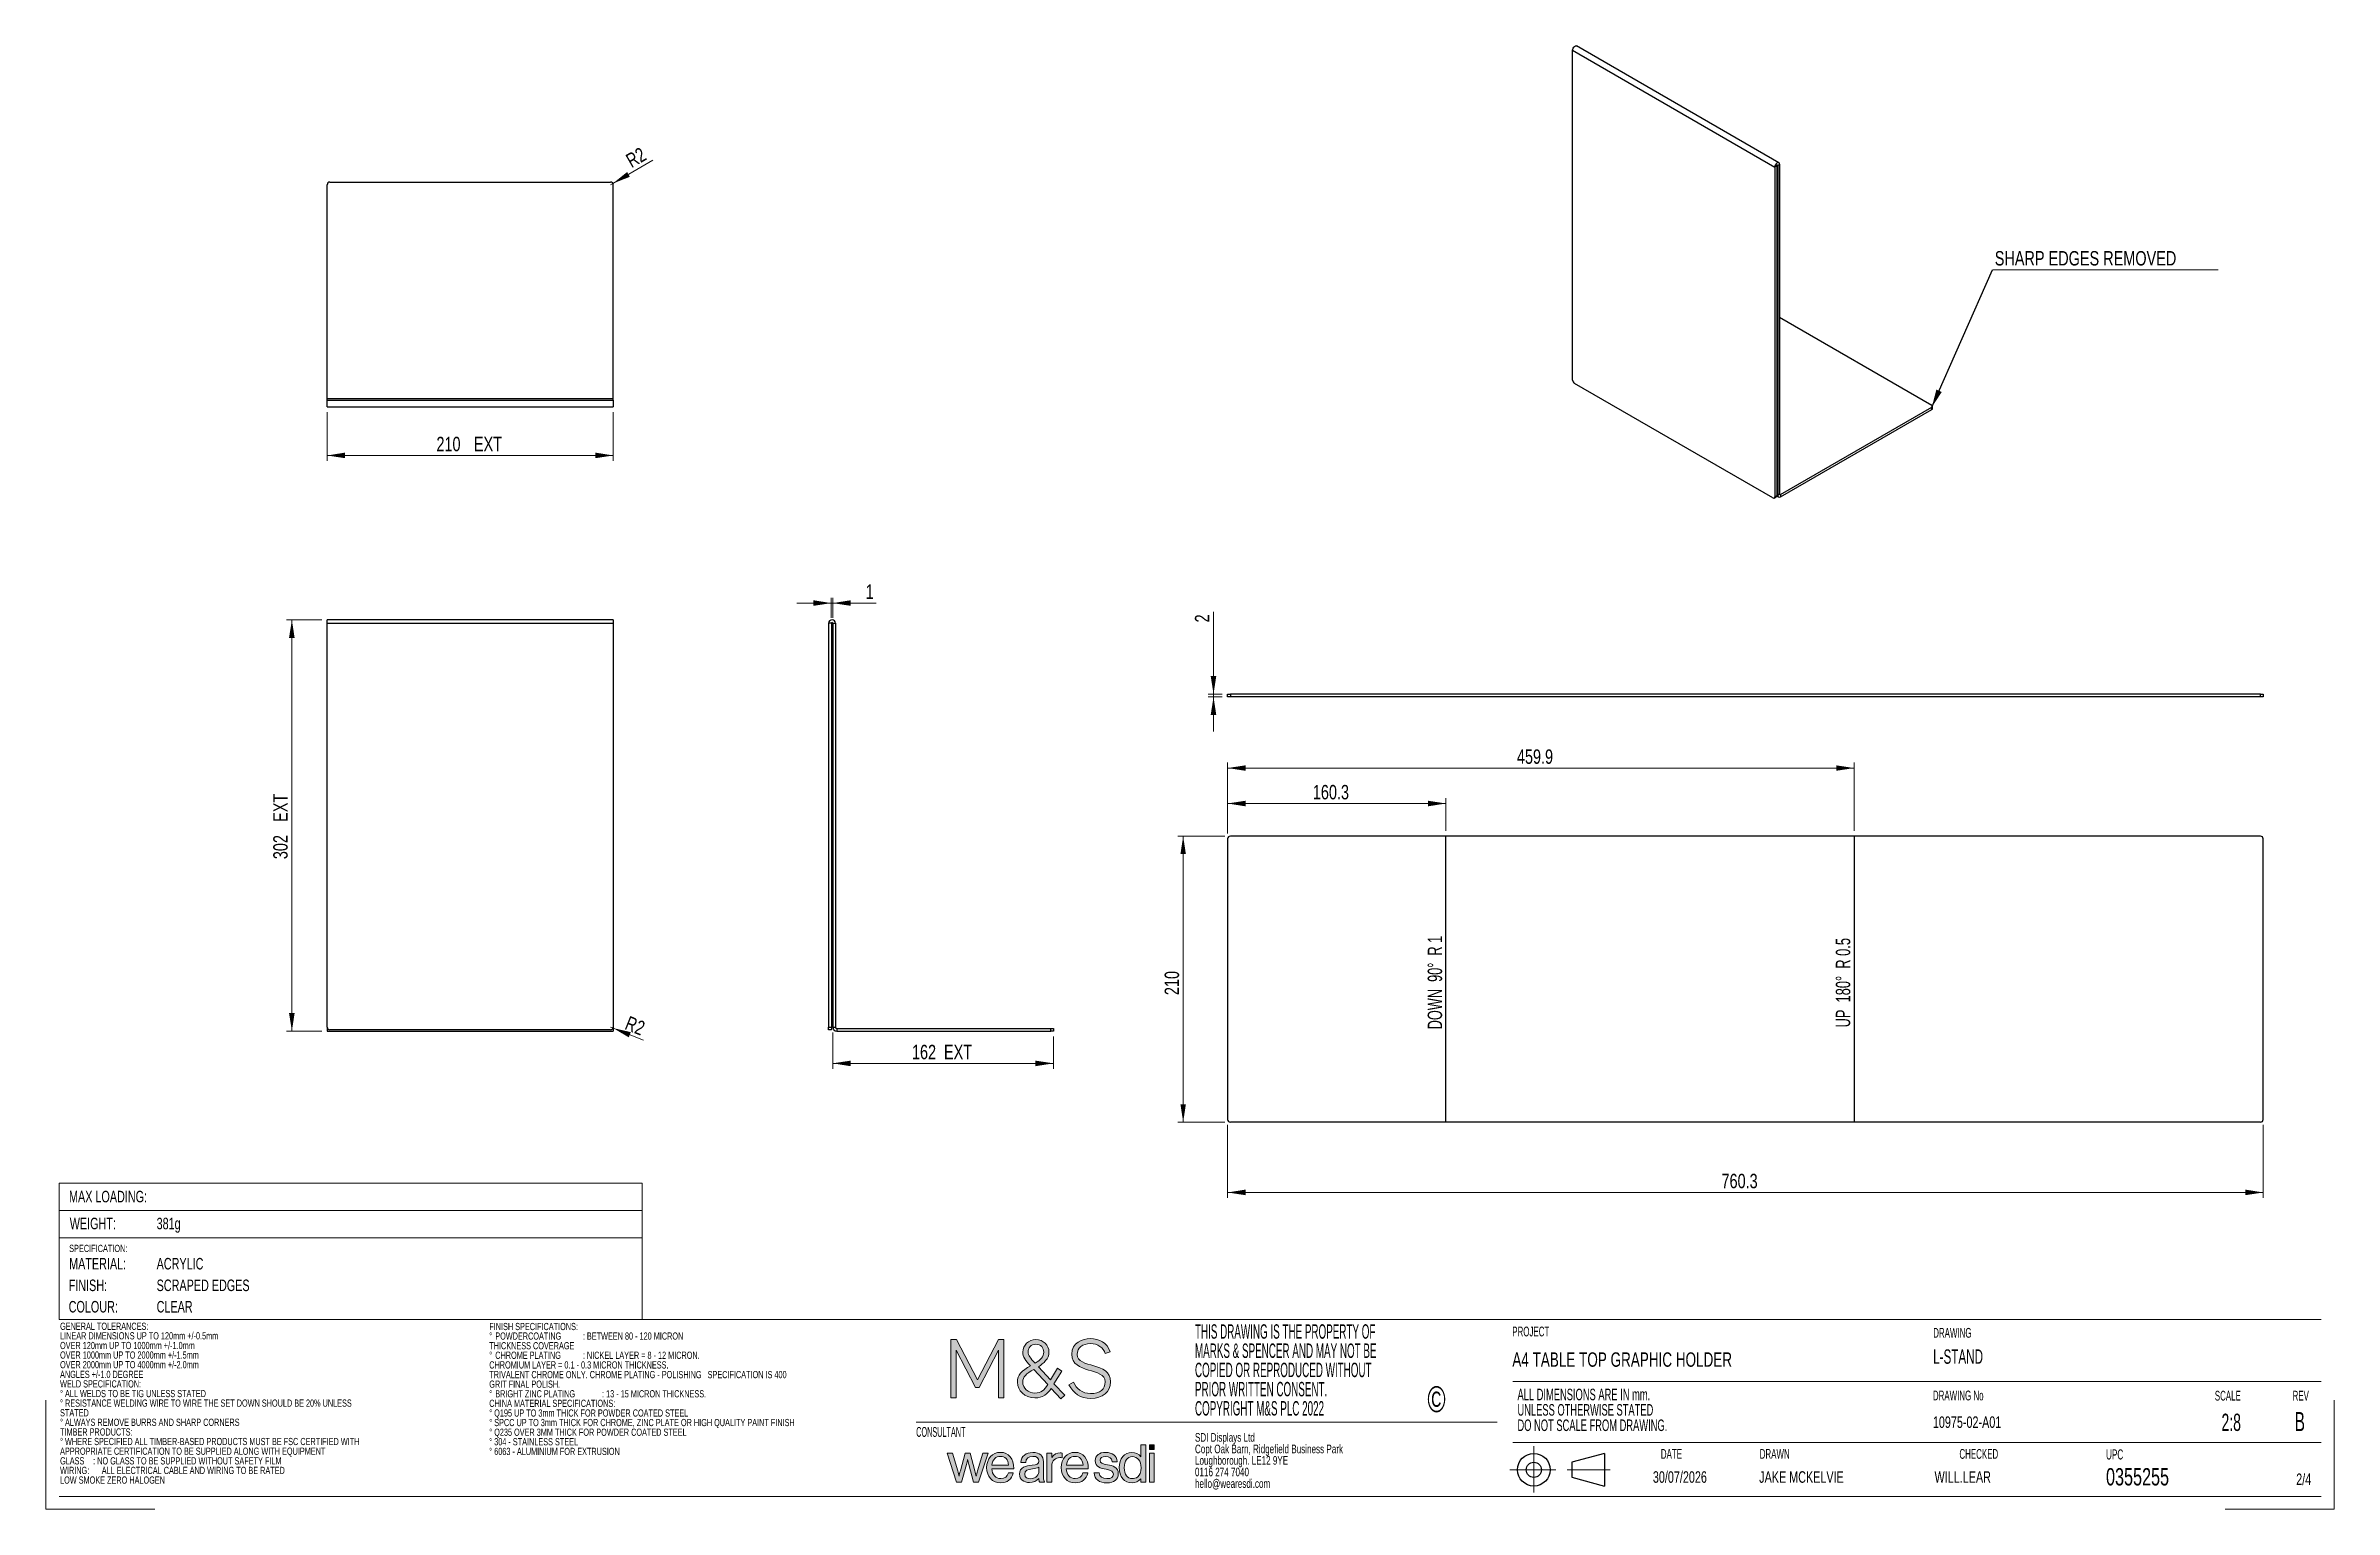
# Paper-space layout 'A01' of a CAD drawing. Header units: millimetres. Extents: x 0 to 1680, y 0 to 1075.
import ezdxf

# ---------------------------------------------------------------- set-up
doc = ezdxf.new("R2010")
doc.units = ezdxf.units.MM
doc.layers.add('SLD-0', color=7, linetype='Continuous')
doc.styles.add('SLDTEXTSTYLE0', font='TXT', dxfattribs={"width": 0.605})
doc.styles.add('SLDTEXTSTYLE1', font='TXT', dxfattribs={"width": 0.510549})
doc.styles.add('SLDTEXTSTYLE2', font='TXT', dxfattribs={"width": 0.710611})
doc.styles.add('SLDTEXTSTYLE3', font='TXT', dxfattribs={"width": 0.7})
doc.styles.add('SLDTEXTSTYLE4', font='TXT', dxfattribs={"width": 0.75})
doc.styles.add('SLDTEXTSTYLE6', font='TXT', dxfattribs={"width": 0.660714})
doc.styles.add('SLDTEXTSTYLE7', font='TXT', dxfattribs={"width": 0.666667})
doc.dimstyles.new('SLDDIMSTYLE5', dxfattribs={"dimtxt": 10.583333, "dimasz": 13.208, "dimexe": 0, "dimexo": 0.0625, "dimgap": 2.645833, "dimtad": 1, "dimdec": 1, "dimlfac": 1.142857, "dimrnd": 1e-09, "dimzin": 12, "dimdsep": 46, "dimtxsty": 'SLDTEXTSTYLE4', "dimsah": 1, "dimcen": 0.09, "dimadec": 0, "dimazin": 3, "dimtfac": 1, "dimtdec": 1, "dimtofl": 0, "dimtmove": 0, "dimatfit": 3, "dimfxl": 1, "dimfrac": 2, "dimtolj": 1, "dimtzin": 12, "dimarcsym": 0})
doc.dimstyles.new('SLDDIMSTYLE6', dxfattribs={"dimtxt": 10.583333, "dimasz": 13.208, "dimexe": 0, "dimexo": 0.0625, "dimgap": 2.645833, "dimtad": 1, "dimdec": 1, "dimlfac": 1.142857, "dimrnd": 1e-09, "dimzin": 12, "dimdsep": 46, "dimtxsty": 'SLDTEXTSTYLE4', "dimsah": 1, "dimcen": 0, "dimadec": 0, "dimazin": 3, "dimtfac": 1, "dimtdec": 1, "dimtofl": 0, "dimtmove": 0, "dimatfit": 3, "dimfxl": 1, "dimfrac": 2, "dimtolj": 1, "dimtzin": 12, "dimarcsym": 0})
doc.dimstyles.new('SLDDIMSTYLE7', dxfattribs={"dimtxt": 10.583333, "dimasz": 13.208, "dimexe": 0, "dimexo": 0.0625, "dimgap": 2.645833, "dimtad": 1, "dimdec": 1, "dimlfac": 1.142857, "dimrnd": 1e-09, "dimzin": 12, "dimdsep": 46, "dimtxsty": 'SLDTEXTSTYLE4', "dimsah": 1, "dimcen": 0.09, "dimadec": 0, "dimazin": 3, "dimtfac": 1, "dimtdec": 1, "dimtmove": 0, "dimatfit": 0, "dimfxl": 1, "dimfrac": 2, "dimtolj": 1, "dimtzin": 12, "dimarcsym": 0})
doc.dimstyles.new('SLDDIMSTYLE8', dxfattribs={"dimtxt": 0.18, "dimasz": 13.208, "dimexe": 0, "dimexo": 0.0625, "dimgap": 0, "dimtad": 0, "dimtih": 1, "dimtoh": 1, "dimdec": 0, "dimrnd": 1e-09, "dimzin": 0, "dimdsep": 46, "dimtxsty": 'Standard', "dimsah": 1, "dimcen": 0.09, "dimadec": 0, "dimazin": 0, "dimtfac": 13.208, "dimtdec": 0, "dimtofl": 0, "dimtmove": 0, "dimatfit": 3, "dimfxl": 1, "dimfrac": 2, "dimtolj": 1, "dimtzin": 0, "dimarcsym": 0})

psp = doc.layouts.new('A01')

# ---------------------------------------------------------------- texts
at = {"color": 7, "linetype": 'Continuous', "lineweight": 18, "ltscale": 16, "char_height": 10.58333, "attachment_point": 2, "rotation": 90}
for s, insert, style in [('DOWN  90°  R 1', (1014.194, 386.828), 'SLDTEXTSTYLE6'), ('UP  180°  R 0.5', (1313.82, 386.688), 'SLDTEXTSTYLE7')]:
    psp.add_mtext(s, dxfattribs=dict(at, insert=insert, style=style))
at = {"color": 7, "linetype": 'Continuous', "lineweight": 18, "ltscale": 16}
for s, insert, char_height, attachment_point, style in [('MAX LOADING:', (16.795, 233.917), 8.46667, 1, 'SLDTEXTSTYLE3'), ('WEIGHT:', (17.318, 214.14), 8.4667, 1, 'SLDTEXTSTYLE3'), ('381g', (81.102, 214.14), 8.4667, 1, 'SLDTEXTSTYLE3'), ('SPECIFICATION:', (16.884, 194.285), 5.29167, 1, 'SLDTEXTSTYLE3'), ('FINISH:', (16.541, 168.758), 8.4667, 1, 'SLDTEXTSTYLE3'), ('MATERIAL:', (16.884, 184.628), 8.4667, 1, 'SLDTEXTSTYLE3'), ('ACRYLIC', (81.102, 184.628), 8.4667, 1, 'SLDTEXTSTYLE3'), ('SCRAPED EDGES', (81.102, 168.758), 8.46667, 1, 'SLDTEXTSTYLE3'), ('COLOUR:', (16.541, 153.036), 8.4667, 1, 'SLDTEXTSTYLE3'), ('CLEAR', (81.102, 153.036), 8.4667, 1, 'SLDTEXTSTYLE3'), ('PROJECT', (1076.302, 134.224), 7.2, 1, 'SLDTEXTSTYLE0'), ('DRAWING', (1385.309, 133.248), 7.2, 1, 'SLDTEXTSTYLE0'), ('L-STAND', (1385.262, 117.484), 10.5833, 1, 'SLDTEXTSTYLE0'), ('A4 TABLE TOP GRAPHIC HOLDER', (1076.347, 115.312), 10.58333, 1, 'SLDTEXTSTYLE3'), ('©', (1020.695, 90.414), 19.05, 2, 'SLDTEXTSTYLE2'), ('DRAWING No', (1385.075, 87.238), 7.2, 1, 'SLDTEXTSTYLE0'), ('SCALE', (1592.045, 87.121), 7.2, 1, 'SLDTEXTSTYLE0'), ('REV', (1649.126, 87.121), 7.2, 1, 'SLDTEXTSTYLE0'), ('10975-02-A01', (1385.075, 68.296), 8.46667, 1, 'SLDTEXTSTYLE3'), ('2:8', (1596.952, 70.311), 12.7, 1, 'SLDTEXTSTYLE0'), ('B', (1650.685, 71.502), 14, 1, 'SLDTEXTSTYLE0'), ('CONSULTANT', (638.705, 60.485), 7.2, 1, 'SLDTEXTSTYLE1'), ('DATE', (1193.142, 44.353), 7.2, 2, 'SLDTEXTSTYLE0'), ('DRAWN', (1257.955, 44.353), 7.2, 1, 'SLDTEXTSTYLE0'), ('CHECKED', (1433.034, 44.353), 7.2, 3, 'SLDTEXTSTYLE0'), ('UPC', (1512.175, 44.064), 7.4083, 1, 'SLDTEXTSTYLE0'), ('30/07/2026', (1179.517, 28.008), 8.4667, 1, 'SLDTEXTSTYLE3'), ('JAKE MCKELVIE', (1257.584, 28.008), 8.46667, 1, 'SLDTEXTSTYLE3'), ('WILL.LEAR', (1386.3, 28.008), 8.4667, 1, 'SLDTEXTSTYLE3'), ('0355255', (1512.175, 30.3), 12.7, 1, 'SLDTEXTSTYLE3'), ('2/4', (1657.3, 26.379), 8.4667, 2, 'SLDTEXTSTYLE3')]:
    psp.add_mtext(s, dxfattribs=dict(at, insert=insert, char_height=char_height, attachment_point=attachment_point, style=style))

# ---------------------------------------------------------------- blocks, each defined once
blk = doc.blocks.new('SW_NOTE_0_11')
at = {"color": 0, "linetype": 'Continuous', "lineweight": 18, "ltscale": 16, "char_height": 6.35, "attachment_point": 1, "style": 'SLDTEXTSTYLE3'}
for s, insert in [('SDI Displays Ltd', (0, 8.2)), ('Copt Oak Barn, Ridgefield Business Park', (0, -0.3)), ('Loughborough. LE12 9YE', (0, -8.7)), ('0116 274 7040', (0, -17.2)), ('hello@wearesdi.com', (0, -25.7))]:
    blk.add_mtext(s, dxfattribs=dict(at, insert=insert))
blk = doc.blocks.new('SW_NOTE_0_12')
at = {"color": 0, "linetype": 'Continuous', "lineweight": 18, "ltscale": 16, "attachment_point": 1, "style": 'SLDTEXTSTYLE0'}
for s, insert, char_height in [('FINISH SPECIFICATIONS:', (0, 6.8), 5.292), ('THICKNESS COVERAGE', (0, -7.3), 5.292), ('%%d', (0, -0.2), 5.29), ('%%d', (0, -14.3), 5.29), ('CHROME PLATING', (4.4, -14.3), 5.292), ('POWDERCOATING', (4.4, -0.2), 5.292), (': BETWEEN 80 - 120 MICRON', (68.7, -0.2), 5.292), (': NICKEL LAYER = 8 - 12 MICRON.', (68.7, -14.3), 5.292), ('TRIVALENT CHROME ONLY. CHROME PLATING - POLISHING   SPECIFICATION IS 400', (0, -28.5), 5.292), ('CHROMIUM LAYER = 0.1 - 0.3 MICRON THICKNESS.', (0, -21.4), 5.292), ('GRIT FINAL POLISH.', (0, -35.5), 5.292), ('CHINA MATERIAL SPECIFICATIONS:', (0, -49.6), 5.292), ('%%d', (0, -42.6), 5.29), ('BRIGHT ZINC PLATING', (4.4, -42.6), 5.292), (': 13 - 15 MICRON THICKNESS.', (82.8, -42.6), 5.292), ('%%d Q195 UP TO 3mm THICK FOR POWDER COATED STEEL', (0, -56.7), 5.292), ('%%d SPCC UP TO 3mm THICK FOR CHROME, ZINC PLATE OR HIGH QUALITY PAINT FINISH', (0, -63.7), 5.292), ('%%d Q235 OVER 3MM THICK FOR POWDER COATED STEEL', (0, -70.8), 5.292), ('%%d 304 - STAINLESS STEEL', (0, -77.8), 5.292), ('%%d 6063 - ALUMINIUM FOR EXTRUSION', (0, -84.9), 5.292)]:
    blk.add_mtext(s, dxfattribs=dict(at, insert=insert, char_height=char_height))
blk = doc.blocks.new('SW_NOTE_0_13')
at = {"color": 0, "linetype": 'Continuous', "lineweight": 18, "ltscale": 16, "char_height": 10.583, "attachment_point": 1, "style": 'SLDTEXTSTYLE1'}
for s, insert in [('THIS DRAWING IS THE PROPERTY OF', (0, 13.6)), ('COPIED OR REPRODUCED WITHOUT', (0, -14.6)), ('MARKS & SPENCER AND MAY NOT BE', (0, -0.5)), ('PRIOR WRITTEN CONSENT.', (0, -28.7)), ('COPYRIGHT M&S PLC 2022', (0, -42.8))]:
    blk.add_mtext(s, dxfattribs=dict(at, insert=insert))
blk = doc.blocks.new('SW_NOTE_0_14')
at = {"color": 0, "linetype": 'Continuous', "lineweight": 18, "ltscale": 16, "char_height": 8.467, "attachment_point": 1, "style": 'SLDTEXTSTYLE0'}
for s, insert in [('ALL DIMENSIONS ARE IN mm.', (0, 10.9)), ('UNLESS OTHERWISE STATED', (0, -0.4)), ('DO NOT SCALE FROM DRAWING.', (0, -11.7))]:
    blk.add_mtext(s, dxfattribs=dict(at, insert=insert))
blk = doc.blocks.new('SW_NOTE_0_15')
at = {"color": 0, "linetype": 'Continuous', "lineweight": 18, "ltscale": 16, "attachment_point": 1, "style": 'SLDTEXTSTYLE0'}
for s, insert, char_height in [('GENERAL TOLERANCES:', (0, 6.8), 5.292), ('LINEAR DIMENSIONS UP TO 120mm +/-0.5mm', (0, -0.2), 5.292), ('OVER 120mm UP TO 1000mm +/-1.0mm', (0, -7.3), 5.292), ('OVER 1000mm UP TO 2000mm +/-1.5mm', (0, -14.3), 5.292), ('ANGLES +/-1.0 DEGREE', (0, -28.5), 5.292), ('OVER 2000mm UP TO 4000mm +/-2.0mm', (0, -21.4), 5.292), ('WELD SPECIFICATION:', (0, -35.5), 5.292), ('%%d ALL WELDS TO BE TIG UNLESS STATED', (0, -42.6), 5.292), ('%%d RESISTANCE WELDING WIRE TO WIRE THE SET DOWN SHOULD BE 20% UNLESS', (0, -49.6), 5.292), ('STATED', (0, -56.7), 5.29), ('%%d ALWAYS REMOVE BURRS AND SHARP CORNERS', (0, -63.7), 5.292), ('TIMBER PRODUCTS:', (0, -70.8), 5.292), ('%%d WHERE SPECIFIED ALL TIMBER-BASED PRODUCTS MUST BE FSC CERTIFIED WITH', (0, -77.8), 5.292), ('APPROPRIATE CERTIFICATION TO BE SUPPLIED ALONG WITH EQUIPMENT', (0, -84.9), 5.292), ('WIRING:', (0, -99), 5.29), ('GLASS', (0, -92), 5.29), (': NO GLASS TO BE SUPPLIED WITHOUT SAFETY FILM', (24.3, -92), 5.292), ('ALL ELECTRICAL CABLE AND WIRING TO BE RATED', (30.6, -99), 5.292), ('LOW SMOKE ZERO HALOGEN', (0, -106.1), 5.292)]:
    blk.add_mtext(s, dxfattribs=dict(at, insert=insert, char_height=char_height))
blk = doc.blocks.new('_D_9')
at = {"color": 7, "linetype": 'Continuous', "lineweight": 18, "ltscale": 16}
for p, q in [((202.3, 653.1), (176.4, 653.1)), ((180.4, 653.1), (180.4, 351.1)), ((202.3, 351.1), (176.4, 351.1))]:
    blk.add_line(p, q, dxfattribs=at)
for points in [[(180.4, 653.1), (178.3, 639.9), (182.4, 639.9)], [(180.4, 351.1), (182.4, 364.4), (178.3, 364.4)]]:
    blk.add_solid(points, dxfattribs=at)
at = {"color": 7, "linetype": 'Continuous', "lineweight": 18, "ltscale": 16, "char_height": 10.58, "attachment_point": 1, "rotation": 90, "style": 'SLDTEXTSTYLE4'}
for s, insert in [('EXT', (166.7, 504.8)), ('302', (166.7, 477.4))]:
    blk.add_mtext(s, dxfattribs=dict(at, insert=insert))
blk = doc.blocks.new('_D_10')
at = {"color": 8, "linetype": 'Continuous', "lineweight": 18, "ltscale": 16}
for q in [(414.3, 354.1), (438.4, 344.5)]:
    blk.add_line((416.2, 353.4), q, dxfattribs=at)
blk.add_solid([(416.2, 353.4), (427.7, 346.6), (429.2, 350.4)], dxfattribs=at)
at = {"color": 8, "linetype": 'Continuous', "lineweight": 18, "ltscale": 16, "insert": (428, 362.6), "char_height": 10.58, "attachment_point": 1, "rotation": 338.1397, "style": 'SLDTEXTSTYLE4'}
blk.add_mtext('R2', dxfattribs=at)
blk = doc.blocks.new('_D_11')
at = {"color": 7, "linetype": 'Continuous', "lineweight": 18, "ltscale": 16}
for p, q in [((577.4, 350.1), (577.4, 323.5)), ((739.4, 347.1), (739.4, 323.5)), ((577.4, 327.5), (739.4, 327.5))]:
    blk.add_line(p, q, dxfattribs=at)
for points in [[(577.4, 327.5), (590.7, 325.4), (590.7, 329.5)], [(739.4, 327.5), (726.2, 329.5), (726.2, 325.4)]]:
    blk.add_solid(points, dxfattribs=at)
at = {"color": 7, "linetype": 'Continuous', "lineweight": 18, "ltscale": 16, "char_height": 10.58, "attachment_point": 1, "style": 'SLDTEXTSTYLE4'}
for s, insert in [('162', (635.6, 341.1)), ('EXT', (659.1, 341.1))]:
    blk.add_mtext(s, dxfattribs=dict(at, insert=insert))
blk = doc.blocks.new('_D_12')
at = {"color": 8, "linetype": 'Continuous', "lineweight": 18, "ltscale": 16}
for p, q in [((576.4, 665.4), (551, 665.4)), ((576.4, 654.6), (576.4, 669.4)), ((576.4, 665.4), (577.4, 665.4)), ((577.4, 654.6), (577.4, 669.4)), ((577.4, 665.4), (609.4, 665.4))]:
    blk.add_line(p, q, dxfattribs=at)
for points in [[(576.4, 665.4), (563.2, 667.5), (563.2, 663.4)], [(577.4, 665.4), (590.7, 663.4), (590.7, 667.5)]]:
    blk.add_solid(points, dxfattribs=at)
at = {"color": 8, "linetype": 'Continuous', "lineweight": 18, "ltscale": 16, "insert": (601.6, 679.1), "char_height": 10.6, "attachment_point": 1, "style": 'SLDTEXTSTYLE4'}
blk.add_mtext('1', dxfattribs=at)
blk = doc.blocks.new('SW_NOTE_0_16')
at = {"color": 0, "linetype": 'Continuous', "lineweight": 18, "ltscale": 16}
blk.add_line((165.8, 0), (0, 0), dxfattribs=at)
at = {"color": 0, "linetype": 'Continuous', "lineweight": 18, "ltscale": 16, "insert": (1.7, 13.8), "char_height": 10.583, "attachment_point": 1, "style": 'SLDTEXTSTYLE4'}
blk.add_mtext('SHARP EDGES REMOVED', dxfattribs=at)
blk = doc.blocks.new('_D_13')
at = {"color": 8, "linetype": 'Continuous', "lineweight": 18, "ltscale": 16}
for p, q in [((865.3, 494.3), (830.7, 494.3)), ((834.7, 494.3), (834.7, 284.3)), ((865.3, 284.3), (830.7, 284.3))]:
    blk.add_line(p, q, dxfattribs=at)
for points in [[(834.7, 494.3), (832.7, 481.1), (836.7, 481.1)], [(834.7, 284.3), (836.7, 297.5), (832.7, 297.5)]]:
    blk.add_solid(points, dxfattribs=at)
at = {"color": 8, "linetype": 'Continuous', "lineweight": 18, "ltscale": 16, "insert": (821.1, 377.6), "char_height": 10.58, "attachment_point": 1, "rotation": 90, "style": 'SLDTEXTSTYLE4'}
blk.add_mtext('210', dxfattribs=at)
blk = doc.blocks.new('_D_14')
at = {"color": 8, "linetype": 'Continuous', "lineweight": 18, "ltscale": 16}
for p, q in [((867.3, 496.3), (867.3, 522.3)), ((1027.6, 498.3), (1027.6, 522.3)), ((867.3, 518.3), (1027.6, 518.3))]:
    blk.add_line(p, q, dxfattribs=at)
for points in [[(867.3, 518.3), (880.5, 516.2), (880.5, 520.3)], [(1027.6, 518.3), (1014.4, 520.3), (1014.4, 516.2)]]:
    blk.add_solid(points, dxfattribs=at)
at = {"color": 8, "linetype": 'Continuous', "lineweight": 18, "ltscale": 16, "insert": (929.9, 531.9), "char_height": 10.58, "attachment_point": 1, "style": 'SLDTEXTSTYLE4'}
blk.add_mtext('160.3', dxfattribs=at)
blk = doc.blocks.new('_D_15')
at = {"color": 8, "linetype": 'Continuous', "lineweight": 18, "ltscale": 16}
for p, q in [((867.3, 496.3), (867.3, 548.3)), ((1327.3, 544.3), (867.3, 544.3)), ((1327.3, 498.3), (1327.3, 548.3))]:
    blk.add_line(p, q, dxfattribs=at)
for points in [[(867.3, 544.3), (880.5, 542.3), (880.5, 546.3)], [(1327.3, 544.3), (1314.1, 546.3), (1314.1, 542.3)]]:
    blk.add_solid(points, dxfattribs=at)
at = {"color": 8, "linetype": 'Continuous', "lineweight": 18, "ltscale": 16, "insert": (1079.7, 558), "char_height": 10.58, "attachment_point": 1, "style": 'SLDTEXTSTYLE4'}
blk.add_mtext('459.9', dxfattribs=at)
blk = doc.blocks.new('_D_16')
at = {"color": 8, "linetype": 'Continuous', "lineweight": 18, "ltscale": 16}
for p, q in [((867.3, 282.3), (867.3, 228.7)), ((1627.6, 282.3), (1627.6, 228.7)), ((867.3, 232.7), (1627.6, 232.7))]:
    blk.add_line(p, q, dxfattribs=at)
for points in [[(867.3, 232.7), (880.5, 230.7), (880.5, 234.8)], [(1627.6, 232.7), (1614.4, 234.8), (1614.4, 230.7)]]:
    blk.add_solid(points, dxfattribs=at)
at = {"color": 8, "linetype": 'Continuous', "lineweight": 18, "ltscale": 16, "insert": (1229.9, 246.4), "char_height": 10.58, "attachment_point": 1, "style": 'SLDTEXTSTYLE4'}
blk.add_mtext('760.3', dxfattribs=at)
blk = doc.blocks.new('_D_17')
at = {"color": 8, "linetype": 'Continuous', "lineweight": 18, "ltscale": 16}
for p, q in [((206.3, 805.5), (206.3, 769.8)), ((416.3, 805.5), (416.3, 769.8)), ((206.3, 773.8), (416.3, 773.8))]:
    blk.add_line(p, q, dxfattribs=at)
for points in [[(206.3, 773.8), (219.5, 771.8), (219.5, 775.9)], [(416.3, 773.8), (403.1, 775.9), (403.1, 771.8)]]:
    blk.add_solid(points, dxfattribs=at)
at = {"color": 8, "linetype": 'Continuous', "lineweight": 18, "ltscale": 16, "char_height": 10.58, "attachment_point": 1, "style": 'SLDTEXTSTYLE4'}
for s, insert in [('210', (286.5, 787.5)), ('EXT', (314, 787.5))]:
    blk.add_mtext(s, dxfattribs=dict(at, insert=insert))
blk = doc.blocks.new('_D_18')
at = {"color": 8, "linetype": 'Continuous', "lineweight": 18, "ltscale": 16}
for q in [(445.4, 990.5), (414.3, 972.5)]:
    blk.add_line((416, 973.5), q, dxfattribs=at)
blk.add_solid([(416, 973.5), (428.5, 978.4), (426.5, 981.9)], dxfattribs=at)
at = {"color": 8, "linetype": 'Continuous', "lineweight": 18, "ltscale": 16, "insert": (424.5, 993.8), "char_height": 10.58, "attachment_point": 1, "rotation": 30, "style": 'SLDTEXTSTYLE4'}
blk.add_mtext('R2', dxfattribs=at)
blk = doc.blocks.new('_D_19')
at = {"color": 8, "linetype": 'Continuous', "lineweight": 18, "ltscale": 16}
for p, q in [((857, 598.6), (857, 659)), ((863.3, 598.6), (853, 598.6)), ((863.3, 596.6), (853, 596.6)), ((857, 596.6), (857, 598.6)), ((857, 596.6), (857, 571.2))]:
    blk.add_line(p, q, dxfattribs=at)
for points in [[(857, 598.6), (859, 611.8), (854.9, 611.8)], [(857, 596.6), (854.9, 583.3), (859, 583.3)]]:
    blk.add_solid(points, dxfattribs=at)
at = {"color": 8, "linetype": 'Continuous', "lineweight": 18, "ltscale": 16, "insert": (843.3, 651.2), "char_height": 10.6, "attachment_point": 1, "rotation": 90, "style": 'SLDTEXTSTYLE4'}
blk.add_mtext('2', dxfattribs=at)

# ---------------------------------------------------------------- dimensions: what is measured, and where the dimension line sits
at = {"color": 8, "linetype": 'Continuous', "lineweight": 18, "ltscale": 4}
for center, mpoint, picture, middle in [((414.299, 972.523), (416.031, 973.523), '_D_18', (439.291, 986.952)), ((414.299, 354.147), (416.156, 353.402), '_D_10', (432.24, 346.949))]:
    dim = psp.add_radius_dim(center=center, mpoint=mpoint, dimstyle='SLDDIMSTYLE6', dxfattribs=at)
    dim.commit()
    dim.dimension.update_dxf_attribs({"geometry": picture, "text_midpoint": middle, "dimtype": 164})
dim = psp.add_linear_dim(base=(416.299, 773.823), p1=(206.299, 809.523), p2=(416.299, 809.523), text='<> EXT', dimstyle='SLDDIMSTYLE5', dxfattribs=at)
dim.commit()
dim.dimension.update_dxf_attribs({"geometry": '_D_17', "text_midpoint": (311.299, 773.823), "dimtype": 160})
for base, p1, p2, dimstyle, picture, middle in [((577.447, 665.421), (576.447, 650.647), (577.447, 650.647), 'SLDDIMSTYLE7', '_D_12', (605.49, 665.421)), ((867.329, 544.311), (1327.259, 494.316), (867.329, 492.316), 'SLDDIMSTYLE5', '_D_15', (1097.294, 544.311)), ((1027.633, 518.252), (867.329, 492.316), (1027.633, 494.316), 'SLDDIMSTYLE5', '_D_14', (947.481, 518.252)), ((1627.581, 232.734), (867.329, 286.316), (1627.581, 286.316), 'SLDDIMSTYLE5', '_D_16', (1247.455, 232.734))]:
    dim = psp.add_linear_dim(base=base, p1=p1, p2=p2, dimstyle=dimstyle, dxfattribs=at)
    dim.commit()
    dim.dimension.update_dxf_attribs({"geometry": picture, "text_midpoint": middle, "dimtype": 160})
for base, p1, p2, dimstyle, picture, middle in [((856.96, 598.555), (867.329, 596.555), (867.329, 598.555), 'SLDDIMSTYLE7', '_D_19', (856.96, 655.085)), ((834.702, 284.316), (869.329, 494.316), (869.329, 284.316), 'SLDDIMSTYLE5', '_D_13', (834.702, 389.316))]:
    dim = psp.add_linear_dim(base=base, p1=p1, p2=p2, angle=90, dimstyle=dimstyle, dxfattribs=at)
    dim.commit()
    dim.dimension.update_dxf_attribs({"geometry": picture, "text_midpoint": middle, "dimtype": 160})
at = {"color": 7, "linetype": 'Continuous', "lineweight": 18, "ltscale": 4}
dim = psp.add_linear_dim(base=(180.364, 351.147), p1=(206.299, 653.147), p2=(206.299, 351.147), angle=90, text='<> EXT', dimstyle='SLDDIMSTYLE5', dxfattribs=at)
dim.commit()
dim.dimension.update_dxf_attribs({"geometry": '_D_9', "text_midpoint": (180.364, 502.147), "dimtype": 160})
dim = psp.add_linear_dim(base=(739.447, 327.481), p1=(577.447, 354.147), p2=(739.447, 351.147), text='<>EXT', dimstyle='SLDDIMSTYLE5', dxfattribs=at)
dim.commit()
dim.dimension.update_dxf_attribs({"geometry": '_D_11', "text_midpoint": (658.447, 327.481), "dimtype": 160})

# ---------------------------------------------------------------- hatches: boundary and pattern name
at = {"ltscale": 4}
for points in [[(668.136, 81.872), (664.2, 81.872), (664.2, 124.81), (668.321, 124.81), (683.701, 95.159), (699.08, 124.81), (703.139, 124.81), (703.139, 81.872), (699.203, 81.872), (699.203, 116.936), (685.054, 89.499), (682.285, 89.499), (668.136, 116.875)], [(813.525, 43.967), (813.525, 47.494), (809.899, 47.494), (809.899, 43.967)], [(813.525, 41.377), (809.899, 41.377), (809.899, 20.111), (813.525, 20.111)]]:
    psp.add_hatch(color=256, dxfattribs=at).paths.add_polyline_path(points, flags=0)
h = psp.add_hatch(color=256, dxfattribs=at)
edge = h.paths.add_edge_path(flags=0)
edge.add_spline(control_points=[(712.982, 93.375), (712.982, 98.665), (716.243, 101.927), (722.518, 105.495)], knot_values=[0.2, 0.2, 0.2, 0.2, 0.26666667, 0.26666667, 0.26666667, 0.26666667], weights=[1, 1, 1, 1], degree=3, periodic=0)
edge.add_spline(control_points=[(722.518, 105.495), (718.95, 109.061), (716.982, 112.016), (716.982, 115.521)], knot_values=[0.26666667, 0.26666667, 0.26666667, 0.26666667, 0.33333333, 0.33333333, 0.33333333, 0.33333333], weights=[1, 1, 1, 1], degree=3, periodic=0)
edge.add_spline(control_points=[(716.982, 115.521), (716.982, 120.628), (721.288, 124.688), (726.516, 124.688)], knot_values=[0.33333333, 0.33333333, 0.33333333, 0.33333333, 0.4, 0.4, 0.4, 0.4], weights=[1, 1, 1, 1], degree=3, periodic=0)
edge.add_spline(control_points=[(726.516, 124.688), (732.053, 124.688), (736.174, 120.628), (736.174, 115.521)], knot_values=[0.4, 0.4, 0.4, 0.4, 0.46666667, 0.46666667, 0.46666667, 0.46666667], weights=[1, 1, 1, 1], degree=3, periodic=0)
edge.add_spline(control_points=[(736.174, 115.521), (736.174, 110.6), (732.299, 107.279), (728.423, 104.756)], knot_values=[0.46666667, 0.46666667, 0.46666667, 0.46666667, 0.53333333, 0.53333333, 0.53333333, 0.53333333], weights=[1, 1, 1, 1], degree=3, periodic=0)
edge.add_line((728.423, 104.756), (737.282, 95.098))
edge.add_line((737.282, 95.098), (742.512, 103.587))
edge.add_line((742.512, 103.587), (745.648, 101.619))
edge.add_line((745.648, 101.619), (739.866, 92.206))
edge.add_line((739.866, 92.206), (747.802, 83.779))
edge.add_line((747.802, 83.779), (744.91, 81.257))
edge.add_line((744.91, 81.257), (737.774, 88.884))
edge.add_spline(control_points=[(737.774, 88.884), (735.19, 84.824), (731.684, 81.872), (725.902, 81.872)], knot_values=[0.06666667, 0.06666667, 0.06666667, 0.06666667, 0.13333333, 0.13333333, 0.13333333, 0.13333333], weights=[1, 1, 1, 1], degree=3, periodic=0)
edge.add_spline(control_points=[(725.902, 81.872), (718.458, 81.872), (712.982, 87.038), (712.982, 93.375)], knot_values=[0.13333333, 0.13333333, 0.13333333, 0.13333333, 0.2, 0.2, 0.2, 0.2], weights=[1, 1, 1, 1], degree=3, periodic=0)
edge = h.paths.add_edge_path(flags=0)
edge.add_line((735.313, 91.592), (724.978, 102.787))
edge.add_spline(control_points=[(724.978, 102.787), (719.381, 99.711), (716.92, 97.25), (716.92, 93.437)], knot_values=[0, 0, 0, 0, 0.2, 0.2, 0.2, 0.2], weights=[1, 1, 1, 1], degree=3, periodic=0)
edge.add_spline(control_points=[(716.92, 93.437), (716.92, 89.069), (720.857, 85.439), (725.902, 85.439)], knot_values=[0.2, 0.2, 0.2, 0.2, 0.4, 0.4, 0.4, 0.4], weights=[1, 1, 1, 1], degree=3, periodic=0)
edge.add_spline(control_points=[(725.902, 85.439), (730.455, 85.439), (732.792, 87.531), (735.313, 91.592)], knot_values=[0.4, 0.4, 0.4, 0.4, 0.6, 0.6, 0.6, 0.6], weights=[1, 1, 1, 1], degree=3, periodic=0)
edge = h.paths.add_edge_path(flags=0)
edge.add_spline(control_points=[(720.857, 115.521), (720.857, 113.123), (722.456, 111.093), (725.963, 107.34)], knot_values=[0, 0, 0, 0, 0.2, 0.2, 0.2, 0.2], weights=[1, 1, 1, 1], degree=3, periodic=0)
edge.add_spline(control_points=[(725.963, 107.34), (730.084, 109.739), (732.361, 112.262), (732.361, 115.521)], knot_values=[0.2, 0.2, 0.2, 0.2, 0.4, 0.4, 0.4, 0.4], weights=[1, 1, 1, 1], degree=3, periodic=0)
edge.add_spline(control_points=[(732.361, 115.521), (732.361, 118.72), (730.208, 121.243), (726.516, 121.243)], knot_values=[0.4, 0.4, 0.4, 0.4, 0.6, 0.6, 0.6, 0.6], weights=[1, 1, 1, 1], degree=3, periodic=0)
edge.add_spline(control_points=[(726.516, 121.243), (723.072, 121.243), (720.857, 118.536), (720.857, 115.521)], knot_values=[0.6, 0.6, 0.6, 0.6, 1, 1, 1, 1], weights=[1, 1, 1, 1], degree=3, periodic=0)
h = psp.add_hatch(color=256, dxfattribs=at)
edge = h.paths.add_edge_path(flags=0)
edge.add_spline(control_points=[(777.454, 93.745), (777.454, 104.511), (752.97, 99.219), (752.97, 113.861)], knot_values=[0.69230769, 0.69230769, 0.69230769, 0.69230769, 0.76923077, 0.76923077, 0.76923077, 0.76923077], weights=[1, 1, 1, 1], degree=3, periodic=0)
edge.add_spline(control_points=[(752.97, 113.861), (752.97, 122.536), (760.782, 125.364), (766.564, 125.364)], knot_values=[0.76923077, 0.76923077, 0.76923077, 0.76923077, 0.84615385, 0.84615385, 0.84615385, 0.84615385], weights=[1, 1, 1, 1], degree=3, periodic=0)
edge.add_spline(control_points=[(766.564, 125.364), (773.086, 125.364), (778.992, 122.412), (781.083, 115.645)], knot_values=[0.84615385, 0.84615385, 0.84615385, 0.84615385, 1, 1, 1, 1], weights=[1, 1, 1, 1], degree=3, periodic=0)
edge.add_line((781.083, 115.645), (777.515, 114.353))
edge.add_spline(control_points=[(777.515, 114.353), (776.1, 118.844), (772.102, 121.734), (766.687, 121.734)], knot_values=[0.07692308, 0.07692308, 0.07692308, 0.07692308, 0.15384615, 0.15384615, 0.15384615, 0.15384615], weights=[1, 1, 1, 1], degree=3, periodic=0)
edge.add_spline(control_points=[(766.687, 121.734), (760.782, 121.734), (756.907, 118.782), (756.907, 113.799)], knot_values=[0.15384615, 0.15384615, 0.15384615, 0.15384615, 0.23076923, 0.23076923, 0.23076923, 0.23076923], weights=[1, 1, 1, 1], degree=3, periodic=0)
edge.add_spline(control_points=[(756.907, 113.799), (756.907, 103.096), (781.391, 108.754), (781.391, 93.684)], knot_values=[0.23076923, 0.23076923, 0.23076923, 0.23076923, 0.30769231, 0.30769231, 0.30769231, 0.30769231], weights=[1, 1, 1, 1], degree=3, periodic=0)
edge.add_spline(control_points=[(781.391, 93.684), (781.391, 86.486), (775.607, 81.441), (766.995, 81.441)], knot_values=[0.30769231, 0.30769231, 0.30769231, 0.30769231, 0.38461538, 0.38461538, 0.38461538, 0.38461538], weights=[1, 1, 1, 1], degree=3, periodic=0)
edge.add_spline(control_points=[(766.995, 81.441), (758.998, 81.441), (754.199, 85.255), (750.879, 91.345)], knot_values=[0.38461538, 0.38461538, 0.38461538, 0.38461538, 0.46153846, 0.46153846, 0.46153846, 0.46153846], weights=[1, 1, 1, 1], degree=3, periodic=0)
edge.add_line((750.879, 91.345), (754.199, 93.375))
edge.add_spline(control_points=[(754.199, 93.375), (756.414, 88.7), (760.474, 85.07), (766.626, 85.07)], knot_values=[0.53846154, 0.53846154, 0.53846154, 0.53846154, 0.61538462, 0.61538462, 0.61538462, 0.61538462], weights=[1, 1, 1, 1], degree=3, periodic=0)
edge.add_spline(control_points=[(766.626, 85.07), (773.761, 85.07), (777.454, 88.33), (777.454, 93.745)], knot_values=[0.61538462, 0.61538462, 0.61538462, 0.61538462, 0.69230769, 0.69230769, 0.69230769, 0.69230769], weights=[1, 1, 1, 1], degree=3, periodic=0)
h = psp.add_hatch(color=256, dxfattribs=at)
edge = h.paths.add_edge_path(flags=0)
edge.add_spline(control_points=[(677.358, 32.904), (677.016, 34.127), (676.651, 35.804), (676.466, 36.687)], knot_values=[14, 14, 14, 14, 15, 15, 15, 15], weights=[1, 1, 1, 1], degree=3, periodic=0)
edge.add_spline(control_points=[(676.466, 36.687), (676.269, 35.805), (675.884, 34.127), (675.542, 32.903)], knot_values=[13, 13, 13, 13, 14, 14, 14, 14], weights=[1, 1, 1, 1], degree=3, periodic=0)
edge.add_line((675.542, 32.903), (671.981, 20.111))
edge.add_line((671.981, 20.111), (668.321, 20.111))
edge.add_line((668.321, 20.111), (661.566, 41.377))
edge.add_line((661.566, 41.377), (665.456, 41.377))
edge.add_line((665.456, 41.377), (669.18, 28.343))
edge.add_spline(control_points=[(669.18, 28.343), (669.53, 27.086), (669.97, 25.286), (670.185, 24.391)], knot_values=[7, 7, 7, 7, 8, 8, 8, 8], weights=[1, 1, 1, 1], degree=3, periodic=0)
edge.add_spline(control_points=[(670.185, 24.391), (670.387, 25.283), (670.796, 27.063), (671.117, 28.259)], knot_values=[6, 6, 6, 6, 7, 7, 7, 7], weights=[1, 1, 1, 1], degree=3, periodic=0)
edge.add_line((671.117, 28.259), (674.677, 41.377))
edge.add_line((674.677, 41.377), (678.386, 41.377))
edge.add_line((678.386, 41.377), (681.823, 28.258))
edge.add_spline(control_points=[(681.823, 28.258), (682.142, 27.042), (682.527, 25.292), (682.718, 24.403)], knot_values=[2, 2, 2, 2, 3, 3, 3, 3], weights=[1, 1, 1, 1], degree=3, periodic=0)
edge.add_spline(control_points=[(682.718, 24.403), (682.937, 25.302), (683.382, 27.093), (683.761, 28.345)], knot_values=[1, 1, 1, 1, 2, 2, 2, 2], weights=[1, 1, 1, 1], degree=3, periodic=0)
edge.add_line((683.761, 28.345), (687.688, 41.377))
edge.add_line((687.688, 41.377), (691.457, 41.377))
edge.add_line((691.457, 41.377), (684.496, 20.111))
edge.add_line((684.496, 20.111), (680.877, 20.111))
edge.add_line((680.877, 20.111), (677.358, 32.904))
h = psp.add_hatch(color=256, dxfattribs=at)
edge = h.paths.add_edge_path(flags=0)
edge.add_spline(control_points=[(700.743, 22.64), (696.985, 22.64), (694.474, 25.371), (694.159, 29.783)], knot_values=[7, 7, 7, 7, 8, 8, 8, 8], weights=[1, 1, 1, 1], degree=3, periodic=0)
edge.add_line((694.159, 29.783), (710.356, 29.783))
edge.add_line((710.356, 29.783), (710.356, 29.955))
edge.add_spline(control_points=[(710.356, 29.955), (710.356, 37.325), (706.595, 41.903), (700.54, 41.903)], knot_values=[10, 10, 10, 10, 11, 11, 11, 11], weights=[1, 1, 1, 1], degree=3, periodic=0)
edge.add_spline(control_points=[(700.54, 41.903), (694.688, 41.903), (690.441, 37.202), (690.441, 30.724)], knot_values=[0, 0, 0, 0, 1, 1, 1, 1], weights=[1, 1, 1, 1], degree=3, periodic=0)
edge.add_spline(control_points=[(690.441, 30.724), (690.441, 24.141), (694.677, 19.544), (700.743, 19.544)], knot_values=[1, 1, 1, 1, 2, 2, 2, 2], weights=[1, 1, 1, 1], degree=3, periodic=0)
edge.add_spline(control_points=[(700.743, 19.544), (705.579, 19.544), (708.919, 22.16), (709.907, 26.721)], knot_values=[2, 2, 2, 2, 3, 3, 3, 3], weights=[1, 1, 1, 1], degree=3, periodic=0)
edge.add_line((709.907, 26.721), (709.952, 26.929))
edge.add_line((709.952, 26.929), (706.404, 26.929))
edge.add_line((706.404, 26.929), (706.371, 26.8))
edge.add_spline(control_points=[(706.371, 26.8), (705.67, 24.078), (703.724, 22.64), (700.743, 22.64)], knot_values=[6, 6, 6, 6, 7, 7, 7, 7], weights=[1, 1, 1, 1], degree=3, periodic=0)
edge = h.paths.add_edge_path(flags=0)
edge.add_spline(control_points=[(694.254, 32.595), (694.833, 36.65), (697.116, 38.969), (700.54, 38.969)], knot_values=[0, 0, 0, 0, 1, 1, 1, 1], weights=[1, 1, 1, 1], degree=3, periodic=0)
edge.add_spline(control_points=[(700.54, 38.969), (704.065, 38.969), (706.221, 36.649), (706.477, 32.595)], knot_values=[1, 1, 1, 1, 2, 2, 2, 2], weights=[1, 1, 1, 1], degree=3, periodic=0)
edge.add_line((706.477, 32.595), (694.254, 32.595))
h = psp.add_hatch(color=256, dxfattribs=at)
edge = h.paths.add_edge_path(flags=0)
edge.add_spline(control_points=[(729.351, 20.161), (728.932, 20.579), (728.727, 21.338), (728.666, 22.736)], knot_values=[12, 12, 12, 12, 13, 13, 13, 13], weights=[1, 1, 1, 1], degree=3, periodic=0)
edge.add_spline(control_points=[(728.666, 22.736), (726.955, 20.698), (724.763, 19.706), (721.976, 19.706)], knot_values=[11, 11, 11, 11, 12, 12, 12, 12], weights=[1, 1, 1, 1], degree=3, periodic=0)
edge.add_spline(control_points=[(721.976, 19.706), (717.49, 19.706), (714.591, 22.108), (714.591, 25.827)], knot_values=[10, 10, 10, 10, 11, 11, 11, 11], weights=[1, 1, 1, 1], degree=3, periodic=0)
edge.add_spline(control_points=[(714.591, 25.827), (714.591, 31.135), (719.212, 32.041), (723.945, 32.514)], knot_values=[9, 9, 9, 9, 10, 10, 10, 10], weights=[1, 1, 1, 1], degree=3, periodic=0)
edge.add_spline(control_points=[(723.945, 32.514), (727.189, 32.842), (728.733, 33.366), (728.733, 35.459)], knot_values=[8, 8, 8, 8, 9, 9, 9, 9], weights=[1, 1, 1, 1], degree=3, periodic=0)
edge.add_spline(control_points=[(728.733, 35.459), (728.733, 37.755), (727.209, 38.969), (724.326, 38.969)], knot_values=[7, 7, 7, 7, 8, 8, 8, 8], weights=[1, 1, 1, 1], degree=3, periodic=0)
edge.add_spline(control_points=[(724.326, 38.969), (721.004, 38.969), (719.346, 37.554), (719.108, 34.514)], knot_values=[6, 6, 6, 6, 7, 7, 7, 7], weights=[1, 1, 1, 1], degree=3, periodic=0)
edge.add_line((719.108, 34.514), (719.096, 34.356))
edge.add_line((719.096, 34.356), (715.593, 34.356))
edge.add_line((715.593, 34.356), (715.605, 34.538))
edge.add_spline(control_points=[(715.605, 34.538), (715.886, 39.074), (719.131, 41.782), (724.286, 41.782)], knot_values=[2, 2, 2, 2, 3, 3, 3, 3], weights=[1, 1, 1, 1], degree=3, periodic=0)
edge.add_spline(control_points=[(724.286, 41.782), (729.455, 41.782), (732.076, 39.491), (732.076, 34.973)], knot_values=[1, 1, 1, 1, 2, 2, 2, 2], weights=[1, 1, 1, 1], degree=3, periodic=0)
edge.add_line((732.076, 34.973), (732.076, 23.277))
edge.add_spline(control_points=[(732.076, 23.277), (732.076, 21.73), (732.49, 20.733), (732.769, 20.547)], knot_values=[17, 17, 17, 17, 18, 18, 18, 18], weights=[1, 1, 1, 1], degree=3, periodic=0)
edge.add_line((732.769, 20.547), (732.846, 20.496))
edge.add_line((732.846, 20.496), (732.846, 20.111))
edge.add_line((732.846, 20.111), (729.402, 20.111))
edge.add_line((729.402, 20.111), (729.351, 20.161))
edge = h.paths.add_edge_path(flags=0)
edge.add_spline(control_points=[(722.625, 22.559), (727.104, 22.559), (728.774, 25.904), (728.774, 28.012)], knot_values=[1, 1, 1, 1, 2, 2, 2, 2], weights=[1, 1, 1, 1], degree=3, periodic=0)
edge.add_line((728.774, 28.012), (728.774, 30.934))
edge.add_spline(control_points=[(728.774, 30.934), (727.619, 30.4), (725.791, 29.931), (724.102, 29.743)], knot_values=[4, 4, 4, 4, 5, 5, 5, 5], weights=[1, 1, 1, 1], degree=3, periodic=0)
edge.add_spline(control_points=[(724.102, 29.743), (720.671, 29.32), (718.42, 28.824), (718.42, 25.908)], knot_values=[3, 3, 3, 3, 4, 4, 4, 4], weights=[1, 1, 1, 1], degree=3, periodic=0)
edge.add_spline(control_points=[(718.42, 25.908), (718.42, 23.14), (720.706, 22.559), (722.625, 22.559)], knot_values=[2, 2, 2, 2, 3, 3, 3, 3], weights=[1, 1, 1, 1], degree=3, periodic=0)
h = psp.add_hatch(color=256, dxfattribs=at)
edge = h.paths.add_edge_path(flags=0)
edge.add_spline(control_points=[(744.147, 38.079), (744.793, 38.079), (745.095, 38.037), (745.552, 37.885)], knot_values=[10, 10, 10, 10, 11, 11, 11, 11], weights=[1, 1, 1, 1], degree=3, periodic=0)
edge.add_line((745.552, 37.885), (745.9, 37.885))
edge.add_line((745.9, 37.885), (745.9, 41.322))
edge.add_line((745.9, 41.322), (745.791, 41.365))
edge.add_spline(control_points=[(745.791, 41.365), (745.377, 41.53), (745.031, 41.62), (744.39, 41.62)], knot_values=[2, 2, 2, 2, 3, 3, 3, 3], weights=[1, 1, 1, 1], degree=3, periodic=0)
edge.add_spline(control_points=[(744.39, 41.62), (742.001, 41.62), (739.731, 40.341), (738.241, 38.178)], knot_values=[3, 3, 3, 3, 4, 4, 4, 4], weights=[1, 1, 1, 1], degree=3, periodic=0)
edge.add_line((738.241, 38.178), (738.241, 41.377))
edge.add_line((738.241, 41.377), (734.615, 41.377))
edge.add_line((734.615, 41.377), (734.615, 20.111))
edge.add_line((734.615, 20.111), (738.241, 20.111))
edge.add_line((738.241, 20.111), (738.241, 31.897))
edge.add_spline(control_points=[(738.241, 31.897), (738.241, 35.955), (741.212, 38.079), (744.147, 38.079)], knot_values=[9, 9, 9, 9, 10, 10, 10, 10], weights=[1, 1, 1, 1], degree=3, periodic=0)
h = psp.add_hatch(color=256, dxfattribs=at)
edge = h.paths.add_edge_path(flags=0)
edge.add_spline(control_points=[(755.447, 22.64), (751.689, 22.64), (749.179, 25.371), (748.864, 29.783)], knot_values=[7, 7, 7, 7, 8, 8, 8, 8], weights=[1, 1, 1, 1], degree=3, periodic=0)
edge.add_line((748.864, 29.783), (765.061, 29.783))
edge.add_line((765.061, 29.783), (765.061, 29.955))
edge.add_spline(control_points=[(765.061, 29.955), (765.061, 37.325), (761.299, 41.903), (755.245, 41.903)], knot_values=[10, 10, 10, 10, 11, 11, 11, 11], weights=[1, 1, 1, 1], degree=3, periodic=0)
edge.add_spline(control_points=[(755.245, 41.903), (749.393, 41.903), (745.145, 37.202), (745.145, 30.724)], knot_values=[0, 0, 0, 0, 1, 1, 1, 1], weights=[1, 1, 1, 1], degree=3, periodic=0)
edge.add_spline(control_points=[(745.145, 30.724), (745.145, 24.141), (749.381, 19.544), (755.447, 19.544)], knot_values=[1, 1, 1, 1, 2, 2, 2, 2], weights=[1, 1, 1, 1], degree=3, periodic=0)
edge.add_spline(control_points=[(755.447, 19.544), (760.284, 19.544), (763.624, 22.16), (764.611, 26.721)], knot_values=[2, 2, 2, 2, 3, 3, 3, 3], weights=[1, 1, 1, 1], degree=3, periodic=0)
edge.add_line((764.611, 26.721), (764.656, 26.929))
edge.add_line((764.656, 26.929), (761.108, 26.929))
edge.add_line((761.108, 26.929), (761.075, 26.8))
edge.add_spline(control_points=[(761.075, 26.8), (760.374, 24.078), (758.428, 22.64), (755.447, 22.64)], knot_values=[6, 6, 6, 6, 7, 7, 7, 7], weights=[1, 1, 1, 1], degree=3, periodic=0)
edge = h.paths.add_edge_path(flags=0)
edge.add_spline(control_points=[(748.958, 32.595), (749.537, 36.65), (751.82, 38.969), (755.245, 38.969)], knot_values=[0, 0, 0, 0, 1, 1, 1, 1], weights=[1, 1, 1, 1], degree=3, periodic=0)
edge.add_spline(control_points=[(755.245, 38.969), (758.77, 38.969), (760.926, 36.649), (761.182, 32.595)], knot_values=[1, 1, 1, 1, 2, 2, 2, 2], weights=[1, 1, 1, 1], degree=3, periodic=0)
edge.add_line((761.182, 32.595), (748.958, 32.595))
h = psp.add_hatch(color=256, dxfattribs=at)
edge = h.paths.add_edge_path(flags=0)
edge.add_spline(control_points=[(787.104, 26.029), (787.104, 21.943), (783.95, 19.503), (778.666, 19.503)], knot_values=[16, 16, 16, 16, 17, 17, 17, 17], weights=[1, 1, 1, 1], degree=3, periodic=0)
edge.add_spline(control_points=[(778.666, 19.503), (773.043, 19.503), (769.697, 22.088), (769.247, 26.782)], knot_values=[15, 15, 15, 15, 16, 16, 16, 16], weights=[1, 1, 1, 1], degree=3, periodic=0)
edge.add_line((769.247, 26.782), (769.228, 26.97))
edge.add_line((769.228, 26.97), (772.943, 26.97))
edge.add_line((772.943, 26.97), (772.966, 26.825))
edge.add_spline(control_points=[(772.966, 26.825), (773.421, 23.942), (775.258, 22.599), (778.747, 22.599)], knot_values=[11, 11, 11, 11, 12, 12, 12, 12], weights=[1, 1, 1, 1], degree=3, periodic=0)
edge.add_spline(control_points=[(778.747, 22.599), (781.772, 22.599), (783.438, 23.76), (783.438, 25.867)], knot_values=[10, 10, 10, 10, 11, 11, 11, 11], weights=[1, 1, 1, 1], degree=3, periodic=0)
edge.add_spline(control_points=[(783.438, 25.867), (783.438, 28), (782.171, 28.607), (778.104, 29.463)], knot_values=[9, 9, 9, 9, 10, 10, 10, 10], weights=[1, 1, 1, 1], degree=3, periodic=0)
edge.add_spline(control_points=[(778.104, 29.463), (774.192, 30.267), (770.147, 31.099), (770.147, 35.904)], knot_values=[8, 8, 8, 8, 9, 9, 9, 9], weights=[1, 1, 1, 1], degree=3, periodic=0)
edge.add_spline(control_points=[(770.147, 35.904), (770.147, 39.61), (773.028, 41.822), (777.856, 41.822)], knot_values=[7, 7, 7, 7, 8, 8, 8, 8], weights=[1, 1, 1, 1], degree=3, periodic=0)
edge.add_spline(control_points=[(777.856, 41.822), (782.827, 41.822), (785.73, 39.503), (786.252, 35.115)], knot_values=[6, 6, 6, 6, 7, 7, 7, 7], weights=[1, 1, 1, 1], degree=3, periodic=0)
edge.add_line((786.252, 35.115), (786.275, 34.922))
edge.add_line((786.275, 34.922), (782.565, 34.922))
edge.add_line((782.565, 34.922), (782.547, 35.074))
edge.add_spline(control_points=[(782.547, 35.074), (782.233, 37.748), (780.805, 38.888), (777.775, 38.888)], knot_values=[2, 2, 2, 2, 3, 3, 3, 3], weights=[1, 1, 1, 1], degree=3, periodic=0)
edge.add_spline(control_points=[(777.775, 38.888), (775.206, 38.888), (773.732, 37.859), (773.732, 36.065)], knot_values=[1, 1, 1, 1, 2, 2, 2, 2], weights=[1, 1, 1, 1], degree=3, periodic=0)
edge.add_spline(control_points=[(773.732, 36.065), (773.732, 33.996), (775.516, 33.544), (779.227, 32.794)], knot_values=[0, 0, 0, 0, 1, 1, 1, 1], weights=[1, 1, 1, 1], degree=3, periodic=0)
edge.add_spline(control_points=[(779.227, 32.794), (782.919, 32.05), (787.104, 31.206), (787.104, 26.029)], knot_values=[17, 17, 17, 17, 18, 18, 18, 18], weights=[1, 1, 1, 1], degree=3, periodic=0)
h = psp.add_hatch(color=256, dxfattribs=at)
edge = h.paths.add_edge_path(flags=0)
edge.add_spline(control_points=[(797.184, 19.503), (799.899, 19.503), (801.886, 20.414), (803.577, 22.445)], knot_values=[3, 3, 3, 3, 4, 4, 4, 4], weights=[1, 1, 1, 1], degree=3, periodic=0)
edge.add_line((803.577, 22.445), (803.577, 20.111))
edge.add_line((803.577, 20.111), (807.203, 20.111))
edge.add_line((807.203, 20.111), (807.203, 47.494))
edge.add_line((807.203, 47.494), (803.577, 47.494))
edge.add_line((803.577, 47.494), (803.577, 38.676))
edge.add_spline(control_points=[(803.577, 38.676), (802.058, 40.706), (799.721, 41.863), (797.103, 41.863)], knot_values=[0, 0, 0, 0, 1, 1, 1, 1], weights=[1, 1, 1, 1], degree=3, periodic=0)
edge.add_spline(control_points=[(797.103, 41.863), (791.499, 41.863), (787.733, 37.37), (787.733, 30.683)], knot_values=[1, 1, 1, 1, 2, 2, 2, 2], weights=[1, 1, 1, 1], degree=3, periodic=0)
edge.add_spline(control_points=[(787.733, 30.683), (787.733, 23.892), (791.443, 19.503), (797.184, 19.503)], knot_values=[2, 2, 2, 2, 3, 3, 3, 3], weights=[1, 1, 1, 1], degree=3, periodic=0)
edge = h.paths.add_edge_path(flags=0)
edge.add_spline(control_points=[(797.306, 22.599), (793.633, 22.599), (791.44, 25.606), (791.44, 35.629), (793.672, 38.726), (797.266, 38.726)], knot_values=[0, 0, 0, 0, 1, 1, 2, 2, 2, 2], weights=[1, 1, 1, 1, 1, 1], degree=3, periodic=0)
edge.add_spline(control_points=[(797.266, 38.726), (801.284, 38.726), (803.78, 35.629), (803.78, 30.643), (803.78, 23.644), (799.724, 22.599), (797.306, 22.599)], knot_values=[2, 2, 2, 2, 3, 3, 3, 4, 4, 4, 4], weights=[1, 1, 1, 1, 1, 1, 1], degree=3, periodic=0)

# ---------------------------------------------------------------- linework, layer by layer
at = {"color": 7, "linetype": 'Continuous', "lineweight": 18, "ltscale": 4}
for p, q in [((9.435, 139.425), (9.435, 239.425)), ((9.435, 239.425), (437.595, 239.425)), ((437.595, 139.425), (437.595, 239.425)), ((9.435, 219.425), (437.595, 219.425)), ((9.435, 199.425), (437.595, 199.425)), ((9.435, 139.425), (437.595, 139.425)), ((9.435, 139.425), (1670.022, 139.425)), ((1076.656, 93.884), (1670.022, 93.884)), ((-0.284, 0.129), (-0.284, 80.129)), ((1679.716, 80.129), (1679.716, 0.129)), ((1065.214, 64.156), (638.72, 64.156)), ((661.566, 41.377), (665.456, 41.377)), ((668.321, 20.111), (661.566, 41.377)), ((665.456, 41.377), (669.18, 28.343)), ((671.117, 28.259), (674.677, 41.377)), ((674.677, 41.377), (678.386, 41.377)), ((678.386, 41.377), (681.823, 28.258)), ((683.761, 28.345), (687.688, 41.377)), ((691.457, 41.377), (684.496, 20.111)), ((687.688, 41.377), (691.457, 41.377)), ((715.593, 34.356), (715.605, 34.538)), ((719.096, 34.356), (715.593, 34.356)), ((719.108, 34.514), (719.096, 34.356)), ((732.076, 34.973), (732.076, 23.277)), ((734.615, 41.377), (738.241, 41.377)), ((734.615, 20.111), (734.615, 41.377)), ((738.241, 41.377), (738.241, 38.178)), ((745.9, 37.885), (745.552, 37.885)), ((745.791, 41.365), (745.9, 41.322)), ((745.9, 41.322), (745.9, 37.885)), ((782.565, 34.922), (782.547, 35.074)), ((786.275, 34.922), (782.565, 34.922)), ((786.252, 35.115), (786.275, 34.922)), ((803.577, 47.494), (807.203, 47.494)), ((803.577, 38.676), (803.577, 47.494)), ((807.203, 47.494), (807.203, 20.111)), ((809.899, 47.494), (813.525, 47.494)), ((809.899, 43.967), (809.899, 47.494)), ((813.525, 43.967), (809.899, 43.967)), ((809.899, 20.111), (809.899, 41.377)), ((809.899, 41.377), (813.525, 41.377)), ((813.525, 47.494), (813.525, 43.967)), ((813.525, 41.377), (813.525, 20.111)), ((1076.656, 49.146), (1670.022, 49.146)), ((1092.139, 46.336), (1092.139, 12.52)), ((671.981, 20.111), (668.321, 20.111)), ((675.542, 32.903), (671.981, 20.111)), ((680.877, 20.111), (677.358, 32.904)), ((684.496, 20.111), (680.877, 20.111)), ((710.356, 29.783), (694.159, 29.783)), ((706.477, 32.595), (694.254, 32.595)), ((706.371, 26.8), (706.404, 26.929)), ((706.404, 26.929), (709.952, 26.929)), ((709.952, 26.929), (709.907, 26.721)), ((710.356, 29.955), (710.356, 29.783)), ((728.774, 30.934), (728.774, 28.012)), ((729.402, 20.111), (729.351, 20.161)), ((732.846, 20.111), (729.402, 20.111)), ((732.769, 20.547), (732.846, 20.496)), ((732.846, 20.496), (732.846, 20.111)), ((738.241, 20.111), (734.615, 20.111)), ((738.241, 31.897), (738.241, 20.111)), ((765.061, 29.783), (748.864, 29.783)), ((761.182, 32.595), (748.958, 32.595)), ((761.075, 26.8), (761.108, 26.929)), ((761.108, 26.929), (764.656, 26.929)), ((764.656, 26.929), (764.611, 26.721)), ((765.061, 29.955), (765.061, 29.783)), ((769.228, 26.97), (772.943, 26.97)), ((769.247, 26.782), (769.228, 26.97)), ((772.943, 26.97), (772.966, 26.825)), ((803.577, 20.111), (803.577, 22.445)), ((807.203, 20.111), (803.577, 20.111)), ((813.525, 20.111), (809.899, 20.111)), ((1074.499, 29.105), (1108.245, 29.105)), ((1148.193, 29.171), (1116.48, 29.171)), ((79.716, 0.129), (-0.284, 0.129)), ((9.435, 9.495), (1670.022, 9.495)), ((9.435, 9.495), (1670.022, 9.495)), ((1679.716, 0.129), (1599.716, 0.129))]:
    psp.add_line(p, q, dxfattribs=at)
at = {"color": 250, "linetype": 'Continuous', "lineweight": 18, "ltscale": 4}
for p, q in [((664.2, 81.872), (664.2, 124.81)), ((664.2, 124.81), (668.321, 124.81)), ((668.321, 124.81), (683.701, 95.159)), ((683.701, 95.159), (699.08, 124.81)), ((699.08, 124.81), (703.139, 124.81)), ((703.139, 124.81), (703.139, 81.872)), ((682.285, 89.499), (668.136, 116.875)), ((668.136, 116.875), (668.136, 81.872)), ((699.203, 116.936), (685.054, 89.499)), ((699.203, 81.872), (699.203, 116.936)), ((735.313, 91.592), (724.978, 102.787)), ((728.423, 104.756), (737.282, 95.098)), ((737.282, 95.098), (742.512, 103.587)), ((745.648, 101.619), (739.866, 92.206)), ((742.512, 103.587), (745.648, 101.619)), ((781.083, 115.645), (777.515, 114.353)), ((685.054, 89.499), (682.285, 89.499)), ((744.91, 81.257), (737.774, 88.884)), ((739.866, 92.206), (747.802, 83.779)), ((750.879, 91.345), (754.199, 93.375)), ((668.136, 81.872), (664.2, 81.872)), ((703.139, 81.872), (699.203, 81.872)), ((747.802, 83.779), (744.91, 81.257))]:
    psp.add_line(p, q, dxfattribs=at)
at = {"color": 7, "linetype": 'Continuous', "lineweight": 25, "ltscale": 4}
for p, q in [((1144.13, 41.156), (1120.13, 34.725)), ((1120.13, 34.725), (1120.13, 23.618)), ((1144.13, 41.156), (1144.13, 17.187)), ((1120.13, 23.618), (1144.13, 17.187))]:
    psp.add_line(p, q, dxfattribs=at)
for radius in [12, 5.569]:
    psp.add_circle((1092.139, 29.105), radius, dxfattribs=at)
at = {"color": 250, "linetype": 'Continuous', "lineweight": 18, "ltscale": 4}
for points in [[(716.982, 115.521), (716.982, 120.628), (721.288, 124.688), (726.516, 124.688)], [(726.516, 121.243), (723.072, 121.243), (720.857, 118.536), (720.857, 115.521)], [(726.516, 124.688), (732.053, 124.688), (736.174, 120.628), (736.174, 115.521)], [(732.361, 115.521), (732.361, 118.72), (730.208, 121.243), (726.516, 121.243)], [(752.97, 113.861), (752.97, 122.536), (760.782, 125.364), (766.564, 125.364)], [(766.687, 121.734), (760.782, 121.734), (756.907, 118.782), (756.907, 113.799)], [(766.564, 125.364), (773.086, 125.364), (778.992, 122.412), (781.083, 115.645)], [(777.515, 114.353), (776.1, 118.844), (772.102, 121.734), (766.687, 121.734)], [(712.982, 93.375), (712.982, 98.665), (716.243, 101.927), (722.518, 105.495)], [(724.978, 102.787), (719.381, 99.711), (716.92, 97.25), (716.92, 93.437)], [(722.518, 105.495), (718.95, 109.061), (716.982, 112.016), (716.982, 115.521)], [(720.857, 115.521), (720.857, 113.123), (722.456, 111.093), (725.963, 107.34)], [(725.963, 107.34), (730.084, 109.739), (732.361, 112.262), (732.361, 115.521)], [(736.174, 115.521), (736.174, 110.6), (732.299, 107.279), (728.423, 104.756)], [(777.454, 93.745), (777.454, 104.511), (752.97, 99.219), (752.97, 113.861)], [(756.907, 113.799), (756.907, 103.096), (781.391, 108.754), (781.391, 93.684)], [(725.902, 81.872), (718.458, 81.872), (712.982, 87.038), (712.982, 93.375)], [(716.92, 93.437), (716.92, 89.069), (720.857, 85.439), (725.902, 85.439)], [(725.902, 85.439), (730.455, 85.439), (732.792, 87.531), (735.313, 91.592)], [(737.774, 88.884), (735.19, 84.824), (731.684, 81.872), (725.902, 81.872)], [(766.995, 81.441), (758.998, 81.441), (754.199, 85.255), (750.879, 91.345)], [(754.199, 93.375), (756.414, 88.7), (760.474, 85.07), (766.626, 85.07)], [(766.626, 85.07), (773.761, 85.07), (777.454, 88.33), (777.454, 93.745)], [(781.391, 93.684), (781.391, 86.486), (775.607, 81.441), (766.995, 81.441)]]:
    psp.add_open_spline(points, degree=3, dxfattribs=at)
at = {"color": 7, "linetype": 'Continuous', "lineweight": 18, "ltscale": 4}
for points in [[(676.466, 36.687), (676.269, 35.805), (675.884, 34.127), (675.542, 32.903)], [(677.358, 32.904), (677.016, 34.127), (676.651, 35.804), (676.466, 36.687)], [(690.441, 30.724), (690.441, 37.202), (694.688, 41.903), (700.54, 41.903)], [(694.254, 32.595), (694.833, 36.65), (697.116, 38.969), (700.54, 38.969)], [(700.54, 41.903), (706.595, 41.903), (710.356, 37.325), (710.356, 29.955)], [(700.54, 38.969), (704.065, 38.969), (706.221, 36.649), (706.477, 32.595)], [(715.605, 34.538), (715.886, 39.074), (719.131, 41.782), (724.286, 41.782)], [(724.326, 38.969), (721.004, 38.969), (719.346, 37.554), (719.108, 34.514)], [(723.945, 32.514), (727.189, 32.842), (728.733, 33.366), (728.733, 35.459)], [(724.286, 41.782), (729.455, 41.782), (732.076, 39.491), (732.076, 34.973)], [(728.733, 35.459), (728.733, 37.755), (727.209, 38.969), (724.326, 38.969)], [(738.241, 38.178), (739.731, 40.341), (742.001, 41.62), (744.39, 41.62)], [(744.147, 38.079), (741.212, 38.079), (738.241, 35.955), (738.241, 31.897)], [(745.552, 37.885), (745.095, 38.037), (744.793, 38.079), (744.147, 38.079)], [(744.39, 41.62), (745.031, 41.62), (745.377, 41.53), (745.791, 41.365)], [(745.145, 30.724), (745.145, 37.202), (749.393, 41.903), (755.245, 41.903)], [(748.958, 32.595), (749.537, 36.65), (751.82, 38.969), (755.245, 38.969)], [(755.245, 41.903), (761.299, 41.903), (765.061, 37.325), (765.061, 29.955)], [(755.245, 38.969), (758.77, 38.969), (760.926, 36.649), (761.182, 32.595)], [(770.147, 35.904), (770.147, 39.61), (773.028, 41.822), (777.856, 41.822)], [(778.104, 29.463), (774.192, 30.267), (770.147, 31.099), (770.147, 35.904)], [(777.775, 38.888), (775.206, 38.888), (773.732, 37.859), (773.732, 36.065)], [(773.732, 36.065), (773.732, 33.996), (775.516, 33.544), (779.227, 32.794)], [(782.547, 35.074), (782.233, 37.748), (780.805, 38.888), (777.775, 38.888)], [(777.856, 41.822), (782.827, 41.822), (785.73, 39.503), (786.252, 35.115)], [(787.733, 30.683), (787.733, 37.37), (791.499, 41.863), (797.103, 41.863)], [(797.103, 41.863), (799.721, 41.863), (802.058, 40.706), (803.577, 38.676)], [(669.18, 28.343), (669.53, 27.086), (669.97, 25.286), (670.185, 24.391)], [(670.185, 24.391), (670.387, 25.283), (670.796, 27.063), (671.117, 28.259)], [(681.823, 28.258), (682.142, 27.042), (682.527, 25.292), (682.718, 24.403)], [(682.718, 24.403), (682.937, 25.302), (683.382, 27.093), (683.761, 28.345)], [(700.743, 19.544), (694.677, 19.544), (690.441, 24.141), (690.441, 30.724)], [(694.159, 29.783), (694.474, 25.371), (696.985, 22.64), (700.743, 22.64)], [(700.743, 22.64), (703.724, 22.64), (705.67, 24.078), (706.371, 26.8)], [(709.907, 26.721), (708.919, 22.16), (705.579, 19.544), (700.743, 19.544)], [(714.591, 25.827), (714.591, 31.135), (719.212, 32.041), (723.945, 32.514)], [(721.976, 19.706), (717.49, 19.706), (714.591, 22.108), (714.591, 25.827)], [(718.42, 25.908), (718.42, 28.824), (720.671, 29.32), (724.102, 29.743)], [(722.625, 22.559), (720.706, 22.559), (718.42, 23.14), (718.42, 25.908)], [(728.666, 22.736), (726.955, 20.698), (724.763, 19.706), (721.976, 19.706)], [(728.774, 28.012), (728.774, 25.904), (727.104, 22.559), (722.625, 22.559)], [(724.102, 29.743), (725.791, 29.931), (727.619, 30.4), (728.774, 30.934)], [(729.351, 20.161), (728.932, 20.579), (728.727, 21.338), (728.666, 22.736)], [(732.076, 23.277), (732.076, 21.73), (732.49, 20.733), (732.769, 20.547)], [(755.447, 19.544), (749.381, 19.544), (745.145, 24.141), (745.145, 30.724)], [(748.864, 29.783), (749.179, 25.371), (751.689, 22.64), (755.447, 22.64)], [(755.447, 22.64), (758.428, 22.64), (760.374, 24.078), (761.075, 26.8)], [(764.611, 26.721), (763.624, 22.16), (760.284, 19.544), (755.447, 19.544)], [(778.666, 19.503), (773.043, 19.503), (769.697, 22.088), (769.247, 26.782)], [(772.966, 26.825), (773.421, 23.942), (775.258, 22.599), (778.747, 22.599)], [(783.438, 25.867), (783.438, 28), (782.171, 28.607), (778.104, 29.463)], [(787.104, 26.029), (787.104, 21.943), (783.95, 19.503), (778.666, 19.503)], [(778.747, 22.599), (781.772, 22.599), (783.438, 23.76), (783.438, 25.867)], [(779.227, 32.794), (782.919, 32.05), (787.104, 31.206), (787.104, 26.029)], [(797.184, 19.503), (791.443, 19.503), (787.733, 23.892), (787.733, 30.683)], [(803.577, 22.445), (801.886, 20.414), (799.899, 19.503), (797.184, 19.503)]]:
    psp.add_open_spline(points, degree=3, dxfattribs=at)
for points, knots in [([(797.306, 22.599), (793.633, 22.599), (791.44, 25.606), (791.44, 35.629), (793.672, 38.726), (797.266, 38.726)], [0, 0, 0, 0, 1, 1, 2, 2, 2, 2]), ([(797.266, 38.726), (801.284, 38.726), (803.78, 35.629), (803.78, 30.643), (803.78, 23.644), (799.724, 22.599), (797.306, 22.599)], [2, 2, 2, 2, 3, 3, 3, 4, 4, 4, 4])]:
    psp.add_open_spline(points, degree=3, knots=knots, dxfattribs=at)
at = {"layer": 'SLD-0', "ltscale": 4}
for p, q in [((1120.54, 1071.308), (1269.032, 985.585)), ((1120.54, 829.203), (1120.54, 1071.308)), ((1272.05, 988.771), (1123.557, 1074.493)), ((208.299, 974.523), (414.299, 974.523)), ((1270.446, 986.401), (1269.032, 985.585)), ((1269.032, 985.585), (1269.032, 743.481)), ((1270.446, 986.401), (1270.446, 744.297)), ((1270.8, 987.014), (1271.153, 986.81)), ((1271.153, 986.81), (1272.568, 987.626)), ((1271.153, 986.81), (1271.153, 744.705)), ((1272.568, 987.626), (1272.568, 745.522)), ((206.299, 815.523), (206.299, 972.523)), ((416.299, 815.523), (416.299, 972.523)), ((1272.568, 875.33), (1384.291, 810.834)), ((1267.618, 742.664), (1121.954, 826.754)), ((206.299, 814.523), (206.299, 815.523)), ((206.299, 815.523), (416.299, 815.523)), ((206.299, 814.523), (416.299, 814.523)), ((206.299, 809.523), (206.299, 814.523)), ((206.299, 809.523), (416.299, 809.523)), ((416.299, 814.523), (416.299, 815.523)), ((416.299, 814.523), (416.299, 809.523)), ((1273.275, 745.113), (1384.291, 809.201)), ((1273.275, 743.48), (1384.291, 807.568)), ((1384.291, 807.568), (1384.291, 809.201)), ((1384.876, 808.385), (1384.876, 810.018)), ((1268.618, 742.565), (1270.032, 743.381)), ((1269.032, 743.481), (1270.446, 744.297)), ((1270.436, 744.105), (1271.775, 743.332)), ((1270.446, 745.113), (1271.153, 744.705)), ((1271.153, 744.705), (1272.568, 745.522)), ((1272.568, 745.521), (1273.275, 745.113)), ((1273.275, 745.113), (1273.275, 743.48)), ((416.299, 653.147), (206.299, 653.147)), ((206.299, 650.647), (206.299, 653.147)), ((206.299, 650.647), (416.299, 650.647)), ((206.299, 354.147), (206.299, 650.647)), ((416.299, 653.147), (416.299, 650.647)), ((416.299, 650.647), (416.299, 354.147)), ((576.447, 650.647), (574.447, 650.647)), ((574.447, 650.647), (574.447, 354.147)), ((576.447, 650.647), (576.447, 354.147)), ((577.447, 650.647), (577.447, 354.147)), ((577.447, 650.647), (579.447, 650.647)), ((579.447, 650.647), (579.447, 354.147)), ((867.329, 596.555), (867.329, 598.555)), ((867.329, 598.555), (869.329, 598.555)), ((869.329, 596.555), (867.329, 596.555)), ((869.329, 598.555), (869.329, 596.555)), ((1625.581, 598.555), (869.329, 598.555)), ((1625.581, 596.555), (869.329, 596.555)), ((1625.581, 596.555), (1625.581, 598.555)), ((1625.581, 598.555), (1627.581, 598.555)), ((1627.581, 596.555), (1625.581, 596.555)), ((1627.581, 598.555), (1627.581, 596.555)), ((867.329, 492.316), (867.329, 286.316)), ((1625.581, 494.316), (869.329, 494.316)), ((1027.633, 284.316), (1027.633, 494.316)), ((1327.259, 494.316), (1327.259, 284.316)), ((1627.581, 286.316), (1627.581, 492.316)), ((206.299, 354.147), (206.299, 351.147)), ((416.299, 354.147), (416.299, 351.147)), ((574.447, 354.147), (576.447, 354.147)), ((574.447, 352.147), (574.447, 354.147)), ((576.447, 354.147), (576.447, 352.147)), ((577.447, 354.147), (579.447, 354.147)), ((580.447, 353.147), (580.447, 351.147)), ((580.447, 353.147), (737.447, 353.147)), ((737.447, 351.147), (737.447, 353.147)), ((737.447, 353.147), (739.447, 353.147)), ((739.447, 353.147), (739.447, 351.147)), ((206.299, 351.147), (416.299, 351.147)), ((414.299, 352.147), (208.299, 352.147)), ((576.447, 352.147), (574.447, 352.147)), ((580.447, 351.147), (737.447, 351.147)), ((739.447, 351.147), (737.447, 351.147)), ((1625.581, 284.316), (869.329, 284.316))]:
    psp.add_line(p, q, dxfattribs=at)
at = {"layer": 'SLD-0', "ltscale": 4, "flags": 128}
for points in [[(1120.54, 1071.308), (1120.646, 1072.067), (1120.953, 1072.859), (1121.424, 1073.586), (1122, 1074.161), (1122.614, 1074.516), (1123.191, 1074.606), (1123.557, 1074.493)], [(1272.568, 987.626), (1272.461, 988.263), (1272.154, 988.699), (1271.684, 988.884), (1271.107, 988.793), (1270.493, 988.439), (1269.916, 987.863), (1269.446, 987.136), (1269.139, 986.345), (1269.032, 985.585)], [(1271.153, 986.81), (1271.127, 986.95), (1271.05, 987.038), (1270.935, 987.061), (1270.8, 987.014), (1270.665, 986.904), (1270.55, 986.75), (1270.473, 986.573), (1270.446, 986.401)]]:
    psp.add_lwpolyline(points, dxfattribs=at)
at = {"layer": 'SLD-0', "ltscale": 16}
for centre, radius, start, end in [((208.299, 972.523), 2, 90, 180), ((414.299, 972.523), 2, 0, 90), ((1123.61, 829.343), 3.074, 182.605478, 237.394522), ((1383.981, 810.018), 0.873, 290.783421, 69.216579), ((1383.875, 808.484), 1.006, 294.374658, 354.305201), ((1268.17, 743.341), 0.873, 230.796715, 9.214037), ((1269.495, 744.176), 0.959, 304.056351, 7.25583), ((1272.447, 744.495), 1.31, 170.785963, 309.203285), ((1272.999, 745.452), 0.437, 170.785963, 309.203285), ((576.947, 650.647), 2.5, 0, 180), ((576.947, 650.647), 0.5, 0, 180), ((869.329, 492.316), 2, 90, 180), ((1625.581, 492.316), 2, 0, 90), ((208.299, 354.147), 2, 180, 270), ((414.299, 354.147), 2, 270, 0), ((580.447, 354.147), 3, 180, 270), ((580.447, 354.147), 1, 180, 270), ((869.329, 286.316), 2, 180, 270), ((1625.581, 286.316), 2, 270, 0)]:
    psp.add_arc(centre, radius, start, end, dxfattribs=at)

# ---------------------------------------------------------------- block references
at = {"color": 59, "linetype": 'Continuous', "lineweight": 18, "ltscale": 4}
psp.add_blockref('SW_NOTE_0_16', (1428.795, 910.061), dxfattribs=at)
at = {"color": 7, "linetype": 'Continuous', "lineweight": 18, "ltscale": 4}
for name, p in [('SW_NOTE_0_15', (10.209, 130.302)), ('SW_NOTE_0_12', (325.295, 130.133)), ('SW_NOTE_0_13', (843.356, 122.313)), ('SW_NOTE_0_14', (1080.122, 77.717)), ('SW_NOTE_0_11', (843.356, 47.867))]:
    psp.add_blockref(name, p, dxfattribs=at)

psp.set_redraw_order([(e.dxf.handle, doc.entitydb.next_handle()) for e in psp.query("TEXT MTEXT ATTDEF DIMENSION ARC_DIMENSION")])  # texts and dimensions are drawn at this point

# ---------------------------------------------------------------- leaders
at = {"color": 59, "linetype": 'Continuous', "lineweight": 18, "ltscale": 16}
psp.add_leader([(1384.291, 809.201), (1428.795, 910.061)], dimstyle='SLDDIMSTYLE8', dxfattribs=at)

doc.saveas('drawing.dxf')
